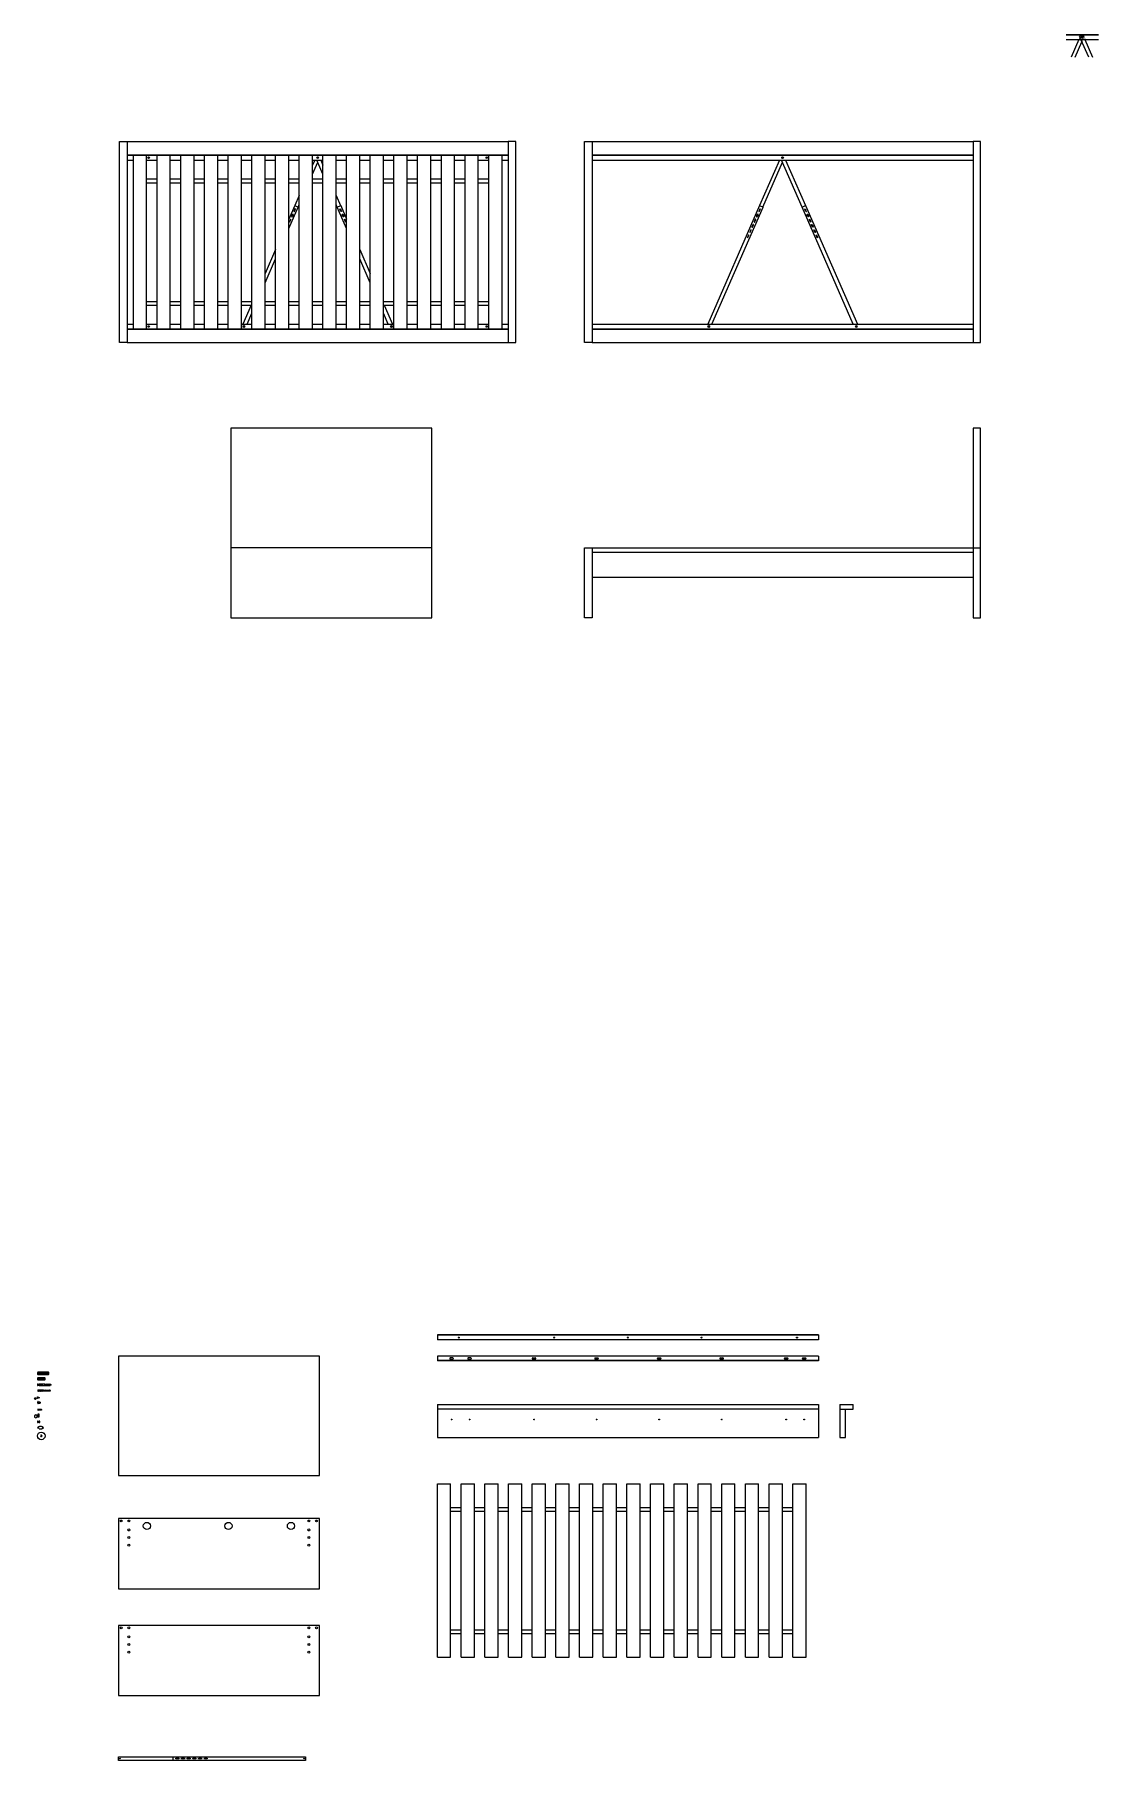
# Model space of a CAD drawing. Header units: millimetres. Extents: x 9 to 600, y -262 to 1234.
# Drawn here: x 38 to 600, y -262 to 649 of the extents above; entities that cross this region are included whole.
import ezdxf

# ---------------------------------------------------------------- set-up
doc = ezdxf.new("R2010")
doc.units = ezdxf.units.MM
doc.linetypes.add('JIS_02_0.7', pattern=[1.35, 0.75, -0.6])
doc.layers.add('Viti', color=50, linetype='Continuous')

# ---------------------------------------------------------------- blocks, each defined once
blk = doc.blocks.new('101367')
for p, q in [((40.33, 268.19), (40.33, 267.01)), ((40.53, 268), (45.73, 268)), ((40.53, 267.8), (45.73, 267.8)), ((40.53, 267.6), (45.73, 267.6)), ((40.53, 267.4), (45.73, 267.4)), ((40.53, 267.2), (45.73, 267.2)), ((45.93, 268.19), (45.93, 267.01))]:
    blk.add_line(p, q)
blk.add_lwpolyline([(40.3, 268.17), (40.19, 268.06, 0.198912), (40.13, 267.92), (40.13, 267.28, 0.198912), (40.19, 267.14), (40.3, 267.03, 0.198912), (40.37, 267), (45.89, 267, 0.198912), (45.96, 267.03), (46.07, 267.14, 0.198912), (46.13, 267.28), (46.13, 267.92, 0.198912), (46.07, 268.06), (45.96, 268.17, 0.198912), (45.89, 268.2), (40.37, 268.2, 0.198912)], format="xyb", close=True)
blk = doc.blocks.new('101359')
for p, q in [((40.25, 264.26), (40.25, 265.24)), ((43.65, 265.15), (40.45, 265.15)), ((43.65, 264.95), (40.45, 264.95)), ((43.65, 264.75), (40.45, 264.75)), ((43.65, 264.55), (40.45, 264.55)), ((43.65, 264.35), (40.45, 264.35)), ((43.85, 265.24), (43.85, 264.26))]:
    blk.add_line(p, q)
blk.add_lwpolyline([(44.05, 265, 0.198912), (44.02, 265.08), (43.88, 265.22, 0.198932), (43.81, 265.25), (40.29, 265.25, 0.198544), (40.22, 265.22), (40.08, 265.08, 0.199261), (40.05, 265), (40.05, 264.49, 0.198038), (40.08, 264.42), (40.22, 264.28, 0.199807), (40.29, 264.25), (43.81, 264.25, 0.198893), (43.88, 264.28), (44.02, 264.42, 0.198912), (44.05, 264.49), (44.05, 265)], format="xyb")
blk = doc.blocks.new('105163')
for p, q in [((40.03, 251.93), (40.03, 251.53)), ((40.38, 252.23), (40.26, 252.23)), ((40.38, 251.23), (40.26, 251.23)), ((40.43, 252.18), (40.43, 251.28)), ((40.43, 252.13), (40.43, 251.33)), ((40.46, 251.98), (40.43, 252)), ((40.43, 251.47), (40.48, 251.43)), ((40.48, 252.03), (40.46, 251.98)), ((40.5, 251.48), (40.46, 251.98)), ((40.53, 251.98), (40.48, 252.03)), ((40.48, 251.43), (40.5, 251.48)), ((40.5, 251.48), (40.55, 251.43)), ((40.55, 252.03), (40.53, 251.98)), ((40.57, 251.48), (40.53, 251.98)), ((40.6, 251.98), (40.55, 252.03)), ((40.55, 251.43), (40.57, 251.48)), ((40.57, 251.48), (40.62, 251.43)), ((40.62, 252.03), (40.6, 251.98)), ((40.64, 251.48), (40.6, 251.98)), ((40.67, 251.98), (40.62, 252.03)), ((40.62, 251.43), (40.64, 251.48)), ((40.64, 251.48), (40.69, 251.43)), ((40.69, 252.03), (40.67, 251.98)), ((40.71, 251.48), (40.67, 251.98)), ((40.74, 251.98), (40.69, 252.03)), ((40.69, 251.43), (40.71, 251.48)), ((40.71, 251.48), (40.76, 251.43)), ((40.76, 252.03), (40.74, 251.98)), ((40.78, 251.48), (40.74, 251.98)), ((40.81, 251.98), (40.76, 252.03)), ((40.76, 251.43), (40.78, 251.48)), ((40.78, 251.48), (40.83, 251.43)), ((40.83, 252.03), (40.81, 251.98)), ((40.85, 251.48), (40.81, 251.98)), ((40.88, 251.98), (40.83, 252.03)), ((40.83, 251.43), (40.85, 251.48)), ((40.85, 251.48), (40.9, 251.43)), ((40.9, 252.03), (40.88, 251.98)), ((40.92, 251.48), (40.88, 251.98)), ((40.95, 251.98), (40.9, 252.03)), ((40.9, 251.43), (40.92, 251.48)), ((40.92, 251.48), (40.97, 251.43)), ((40.97, 252.03), (40.95, 251.98)), ((40.99, 251.48), (40.95, 251.98)), ((41.02, 251.98), (40.97, 252.03)), ((40.97, 251.43), (40.99, 251.48)), ((40.99, 251.48), (41.04, 251.43)), ((41.04, 252.03), (41.02, 251.98)), ((41.06, 251.48), (41.02, 251.98)), ((41.09, 251.98), (41.04, 252.03)), ((41.04, 251.43), (41.06, 251.48)), ((41.06, 251.48), (41.11, 251.43)), ((41.11, 252.03), (41.09, 251.98)), ((41.13, 251.48), (41.09, 251.98)), ((41.16, 251.98), (41.11, 252.03)), ((41.11, 251.43), (41.13, 251.48)), ((41.13, 251.48), (41.18, 251.43)), ((41.18, 252.03), (41.16, 251.98)), ((41.2, 251.48), (41.16, 251.98)), ((41.23, 251.98), (41.18, 252.03)), ((41.18, 251.43), (41.2, 251.48)), ((41.2, 251.48), (41.25, 251.43)), ((41.25, 252.03), (41.23, 251.98)), ((41.27, 251.48), (41.23, 251.98)), ((41.3, 251.98), (41.25, 252.03)), ((41.25, 251.43), (41.27, 251.48)), ((41.27, 251.48), (41.32, 251.43)), ((41.32, 252.03), (41.3, 251.98)), ((41.34, 251.48), (41.3, 251.98)), ((41.37, 251.98), (41.32, 252.03)), ((41.32, 251.43), (41.34, 251.48)), ((41.34, 251.48), (41.39, 251.43)), ((41.37, 251.98), (41.4, 251.98)), ((41.41, 251.48), (41.37, 251.98)), ((41.39, 251.43), (41.41, 251.48)), ((41.43, 251.95), (41.43, 251.5))]:
    blk.add_line(p, q)
for centre, radius, start, end in [((40.43, 251.87), 0.405, 124.58542, 172.71779), ((40.47, 251.61), 0.451, 190.14115, 232.71631), ((40.26, 252.13), 0.1, 90, 124.58542), ((40.26, 251.33), 0.1, 232.71631, 270), ((40.38, 252.18), 0.05, 0, 90), ((40.38, 251.28), 0.05, 270, 0), ((41.4, 251.95), 0.025, 0, 90), ((41.4, 251.5), 0.025, 277.61972, 0)]:
    blk.add_arc(centre, radius, start, end)
blk = doc.blocks.new('117327')
for p, q in [((40.06, 254.75), (40.08, 254.77)), ((40.08, 254.77), (40.08, 253.87)), ((40.28, 254.47), (40.23, 254.52)), ((40.23, 254.52), (40.23, 254.51)), ((40.24, 254.17), (40.23, 254.29)), ((40.23, 254.15), (40.24, 254.17)), ((40.24, 254.17), (40.29, 254.12)), ((40.3, 254.52), (40.28, 254.47)), ((40.31, 254.17), (40.28, 254.47)), ((40.29, 254.12), (40.31, 254.17)), ((40.35, 254.47), (40.3, 254.52)), ((40.31, 254.17), (40.36, 254.12)), ((40.37, 254.52), (40.35, 254.47)), ((40.38, 254.17), (40.35, 254.47)), ((40.36, 254.12), (40.38, 254.17)), ((40.42, 254.47), (40.37, 254.52)), ((40.38, 254.17), (40.43, 254.12)), ((40.44, 254.52), (40.42, 254.47)), ((40.45, 254.17), (40.42, 254.47)), ((40.43, 254.12), (40.45, 254.17)), ((40.49, 254.47), (40.44, 254.52)), ((40.45, 254.17), (40.5, 254.12)), ((40.51, 254.52), (40.49, 254.47)), ((40.52, 254.17), (40.49, 254.47)), ((40.5, 254.12), (40.52, 254.17)), ((40.56, 254.47), (40.51, 254.52)), ((40.52, 254.17), (40.57, 254.12)), ((40.58, 254.52), (40.56, 254.47)), ((40.59, 254.17), (40.56, 254.47)), ((40.57, 254.12), (40.59, 254.17)), ((40.63, 254.47), (40.58, 254.52)), ((40.59, 254.17), (40.64, 254.12)), ((40.65, 254.52), (40.63, 254.47)), ((40.66, 254.17), (40.63, 254.47)), ((40.64, 254.12), (40.66, 254.17)), ((40.7, 254.47), (40.65, 254.52)), ((40.66, 254.17), (40.71, 254.12)), ((40.72, 254.52), (40.7, 254.47)), ((40.73, 254.17), (40.7, 254.47)), ((40.71, 254.12), (40.73, 254.17)), ((40.77, 254.47), (40.72, 254.52)), ((40.73, 254.17), (40.78, 254.12)), ((40.8, 254.17), (40.77, 254.47)), ((40.77, 254.47), (40.8, 254.47)), ((40.78, 254.12), (40.8, 254.17)), ((40.8, 254.17), (40.8, 254.17)), ((40.83, 254.45), (40.83, 254.2))]:
    blk.add_line(p, q)
blk.add_lwpolyline([(40.08, 254.77), (40.2, 254.77, -0.414214), (40.23, 254.74), (40.23, 253.9, -0.414214), (40.2, 253.87), (40.08, 253.87), (40.06, 253.89, -0.198912), (40.03, 253.96), (40.03, 254.68)], format="xyb")
for centre, radius, start, end in [((40.13, 254.68), 0.1, 135, 180), ((40.8, 254.45), 0.025, 0, 90), ((40.8, 254.2), 0.025, 270, 0)]:
    blk.add_arc(centre, radius, start, end)
blk = doc.blocks.new('*U54')
blk.add_lwpolyline([(0, 0), (0, 0.1), (0.05, 0), (0.12, -0.4), (0.12, -0.5), (0.07, -0.4), (0, 0)])
blk = doc.blocks.new('*U55')
at = {"color": 0, "linetype": 'ByBlock', "lineweight": -2, "transparency": 16777216}
for p in [(42.38, 270.66), (42.66, 270.66), (42.93, 270.66), (43.21, 270.66), (43.49, 270.66), (43.76, 270.66)]:
    blk.add_blockref('*U54', p, dxfattribs=at)
blk = doc.blocks.new('110789')
for p, q in [((40.13, 246.71), (40.13, 245.81)), ((40.23, 246.71), (40.23, 245.81)), ((40.55, 246.46), (40.33, 246.46)), ((40.62, 246.06), (40.33, 246.06)), ((40.83, 246.46), (40.6, 246.46)), ((40.9, 246.06), (40.67, 246.06)), ((41.11, 246.46), (40.88, 246.46)), ((41.18, 246.06), (40.95, 246.06)), ((41.38, 246.46), (41.16, 246.46)), ((41.45, 246.06), (41.23, 246.06)), ((41.66, 246.46), (41.43, 246.46)), ((41.73, 246.06), (41.5, 246.06)), ((41.94, 246.46), (41.71, 246.46)), ((42.01, 246.06), (41.78, 246.06)), ((42.06, 246.46), (41.99, 246.46)), ((42.06, 246.06), (42.06, 246.06)), ((42.11, 246.43), (42.09, 246.45)), ((42.09, 246.08), (42.11, 246.1)), ((42.13, 246.39), (42.13, 246.13))]:
    blk.add_line(p, q)
blk.add_lwpolyline([(40.23, 246.71), (40.33, 246.46), (40.33, 246.06), (40.23, 245.81)])
for centre, start, end in [((40.18, 246.71), 360, 180), ((42.06, 246.41), 45, 90), ((42.06, 246.11), 270, 315), ((42.08, 246.39), 0, 45), ((42.08, 246.13), 315, 0), ((40.18, 245.81), 180, 0)]:
    blk.add_arc(centre, 0.05, start, end)
blk.add_blockref('*U55', (-1.83, -24.2))
blk = doc.blocks.new('*U62')
blk.add_lwpolyline([(-0.02, 0.1), (-0.02, 0.25), (0.03, 0.1), (0.14, -0.5), (0.14, -0.65), (0.09, -0.5), (-0.02, 0.1)])
blk = doc.blocks.new('*U63')
at = {"color": 0, "linetype": 'ByBlock', "lineweight": -2, "transparency": 16777216}
for p in [(42.38, 270.66), (42.69, 270.66), (42.99, 270.66), (43.3, 270.66), (43.61, 270.66), (43.91, 270.66), (44.22, 270.66), (44.53, 270.66), (44.83, 270.66)]:
    blk.add_blockref('*U62', p, dxfattribs=at)
blk = doc.blocks.new('123491')
for p, q in [((40.13, 259.05), (40.13, 258.5)), ((40.18, 259.21), (40.18, 258.34)), ((40.23, 259.22), (40.23, 258.32)), ((40.33, 259.21), (40.33, 258.33)), ((40.38, 259.02), (40.98, 259.02)), ((40.38, 258.52), (40.98, 258.52)), ((40.98, 259.02), (40.98, 258.52)), ((41, 259.09), (41.03, 259.12)), ((41, 258.45), (41.03, 258.42)), ((41.03, 259.27), (41.03, 259.12)), ((41.03, 259.12), (41.03, 258.42)), ((41.03, 258.42), (41.03, 258.27)), ((41.53, 259.27), (41.58, 259.3)), ((41.58, 258.25), (41.53, 258.27)), ((41.58, 259.3), (41.58, 258.25)), ((43.78, 259.07), (43.8, 259.07)), ((43.78, 258.47), (43.91, 258.47)), ((43.85, 259.07), (44.11, 259.07)), ((43.96, 258.47), (44.21, 258.47)), ((44.16, 259.07), (44.41, 259.07)), ((44.26, 258.47), (44.52, 258.47)), ((44.46, 259.07), (44.72, 259.07)), ((44.57, 258.47), (44.83, 258.47)), ((44.77, 259.07), (45.03, 259.07)), ((44.88, 258.47), (45.13, 258.47)), ((45.08, 259.07), (45.33, 259.07)), ((45.18, 258.47), (45.44, 258.47)), ((45.38, 259.07), (45.64, 259.07)), ((45.49, 258.47), (45.75, 258.47)), ((45.69, 259.07), (45.94, 259.07)), ((45.8, 258.47), (46.05, 258.47)), ((46, 259.07), (46.25, 259.07)), ((46.1, 258.47), (46.36, 258.47)), ((46.3, 259.07), (46.56, 259.07)), ((46.41, 258.47), (46.56, 258.47)), ((46.78, 259.02), (46.88, 258.97)), ((46.95, 258.61), (46.78, 258.52)), ((46.88, 258.97), (46.88, 259.12)), ((46.88, 259.12), (46.94, 258.94)), ((46.95, 258.61), (46.88, 258.97)), ((46.94, 258.94), (47.28, 258.77)), ((46.94, 258.94), (46.99, 258.63)), ((47, 258.46), (46.95, 258.61)), ((47.28, 258.77), (46.99, 258.63)), ((46.99, 258.63), (47, 258.46))]:
    blk.add_line(p, q)
for points in [[(40.18, 259.21), (40.23, 259.22), (40.31, 259.22, -0.344151), (40.34, 259.2), (40.38, 259.02), (40.38, 258.52), (40.34, 258.34, -0.344151), (40.31, 258.32), (40.23, 258.32), (40.18, 258.34)], [(42.18, 259.12), (42.43, 258.98, -0.259444), (42.54, 258.77), (42.54, 258.77, -0.259444), (42.43, 258.56), (42.18, 258.42)]]:
    blk.add_lwpolyline(points, format="xyb")
for points in [[(41.03, 259.27), (41.53, 259.27), (41.53, 258.27), (41.03, 258.27)], [(41.58, 259.3), (43.78, 259.3), (43.78, 258.25), (41.58, 258.25)], [(43.78, 259.12), (42.18, 259.12), (42.18, 258.42), (43.78, 258.42)], [(46.56, 259.07), (46.56, 259.22), (46.61, 259.07), (46.71, 258.49), (46.72, 258.33), (46.66, 258.48), (46.56, 259.07)]]:
    blk.add_lwpolyline(points)
for centre, radius, start, end in [((40.4, 259.05), 0.267, 144.32793, 181.23053), ((40.4, 258.49), 0.267, 178.76947, 215.67207), ((41.11, 259.03), 0.128, 154.7078, 182.24816), ((41.11, 258.52), 0.126, 177.56407, 205.47064), ((41.02, 259.07), 0.03, 135, 154.7078), ((41.02, 258.47), 0.03, 205.47064, 225), ((46.56, 258.97), 0.5, 270, 281.77635), ((46.56, 258.57), 0.5, 63.43495, 84.53427), ((46.56, 258.97), 0.5, 287.45698, 296.56505)]:
    blk.add_arc(centre, radius, start, end)
blk.add_blockref('*U63', (1.44, -11.69))
blk = doc.blocks.new('*U58')
blk.add_lwpolyline([(-0.01, 0.05), (0, 0.15), (0.04, 0.05), (0.13, -0.45), (0.13, -0.55), (0.08, -0.45), (-0.01, 0.05)])
blk = doc.blocks.new('*U59')
at = {"color": 0, "linetype": 'ByBlock', "lineweight": -2, "transparency": 16777216}
for p in [(42.38, 270.66), (42.76, 270.66), (43.15, 270.66), (43.53, 270.66), (43.91, 270.66), (44.3, 270.66), (44.68, 270.66)]:
    blk.add_blockref('*U58', p, dxfattribs=at)
blk = doc.blocks.new('114334')
for p, q in [((40.21, 258.88), (40.27, 258.18)), ((40.21, 258.88), (40.21, 258.19)), ((40.22, 258.18), (40.27, 258.18)), ((42.79, 258.88), (42.73, 258.88)), ((42.79, 258.18), (42.79, 258.88)), ((44.09, 258.78), (44.09, 258.28))]:
    blk.add_line(p, q)
for points in [[(40.21, 258.88), (40.23, 258.93), (40.28, 258.88)], [(40.27, 258.18), (40.32, 258.13), (40.34, 258.18)], [(40.28, 258.88), (40.3, 258.93), (40.35, 258.88)], [(40.28, 258.88), (40.34, 258.18)], [(40.34, 258.18), (40.39, 258.13), (40.41, 258.18)], [(40.35, 258.88), (40.37, 258.93), (40.42, 258.88)], [(40.35, 258.88), (40.41, 258.18)], [(40.41, 258.18), (40.46, 258.13), (40.48, 258.18)], [(40.42, 258.88), (40.44, 258.93), (40.49, 258.88)], [(40.42, 258.88), (40.48, 258.18)], [(40.48, 258.18), (40.53, 258.13), (40.55, 258.18)], [(40.49, 258.88), (40.51, 258.93), (40.56, 258.88)], [(40.49, 258.88), (40.55, 258.18)], [(40.55, 258.18), (40.6, 258.13), (40.62, 258.18)], [(40.56, 258.88), (40.58, 258.93), (40.63, 258.88)], [(40.56, 258.88), (40.62, 258.18)], [(40.62, 258.18), (40.67, 258.13), (40.69, 258.18)], [(40.63, 258.88), (40.65, 258.93), (40.7, 258.88)], [(40.63, 258.88), (40.69, 258.18)], [(40.69, 258.18), (40.74, 258.13), (40.76, 258.18)], [(40.7, 258.88), (40.72, 258.93), (40.77, 258.88)], [(40.7, 258.88), (40.76, 258.18)], [(40.76, 258.18), (40.81, 258.13), (40.83, 258.18)], [(40.77, 258.88), (40.79, 258.93), (40.84, 258.88)], [(40.77, 258.88), (40.83, 258.18)], [(40.83, 258.18), (40.88, 258.13), (40.9, 258.18)], [(40.84, 258.88), (40.86, 258.93), (40.91, 258.88)], [(40.84, 258.88), (40.9, 258.18)], [(40.9, 258.18), (40.95, 258.13), (40.97, 258.18)], [(40.91, 258.88), (40.93, 258.93), (40.98, 258.88)], [(40.91, 258.88), (40.97, 258.18)], [(40.97, 258.18), (41.02, 258.13), (41.04, 258.18)], [(40.98, 258.88), (41, 258.93), (41.05, 258.88)], [(40.98, 258.88), (41.04, 258.18)], [(41.04, 258.18), (41.09, 258.13), (41.11, 258.18)], [(41.05, 258.88), (41.07, 258.93), (41.12, 258.88)], [(41.05, 258.88), (41.11, 258.18)], [(41.11, 258.18), (41.16, 258.13), (41.18, 258.18)], [(41.12, 258.88), (41.14, 258.93), (41.19, 258.88)], [(41.12, 258.88), (41.18, 258.18)], [(41.18, 258.18), (41.23, 258.13), (41.25, 258.18)], [(41.19, 258.88), (41.21, 258.93), (41.26, 258.88)], [(41.19, 258.88), (41.25, 258.18)], [(41.25, 258.18), (41.3, 258.13), (41.32, 258.18)], [(41.26, 258.88), (41.28, 258.93), (41.33, 258.88)], [(41.26, 258.88), (41.32, 258.18)], [(41.32, 258.18), (41.37, 258.13), (41.39, 258.18)], [(41.33, 258.88), (41.35, 258.93), (41.4, 258.88)], [(41.33, 258.88), (41.39, 258.18)], [(41.39, 258.18), (41.44, 258.13), (41.46, 258.18)], [(41.4, 258.88), (41.42, 258.93), (41.47, 258.88)], [(41.4, 258.88), (41.46, 258.18)], [(41.46, 258.18), (41.51, 258.13), (41.53, 258.18)], [(41.47, 258.88), (41.49, 258.93), (41.54, 258.88)], [(41.47, 258.88), (41.53, 258.18)], [(41.53, 258.18), (41.58, 258.13), (41.6, 258.18)], [(41.54, 258.88), (41.56, 258.93), (41.61, 258.88)], [(41.54, 258.88), (41.6, 258.18)], [(41.6, 258.18), (41.65, 258.13), (41.67, 258.18)], [(41.61, 258.88), (41.63, 258.93), (41.68, 258.88)], [(41.61, 258.88), (41.67, 258.18)], [(41.67, 258.18), (41.72, 258.13), (41.74, 258.18)], [(41.68, 258.88), (41.7, 258.93), (41.75, 258.88)], [(41.68, 258.88), (41.74, 258.18)], [(41.74, 258.18), (41.79, 258.13), (41.81, 258.18)], [(41.75, 258.88), (41.77, 258.93), (41.82, 258.88)], [(41.75, 258.88), (41.81, 258.18)], [(41.81, 258.18), (41.86, 258.13), (41.88, 258.18)], [(41.82, 258.88), (41.84, 258.93), (41.89, 258.88)], [(41.82, 258.88), (41.88, 258.18)], [(41.88, 258.18), (41.93, 258.13), (41.95, 258.18)], [(41.89, 258.88), (41.91, 258.93), (41.96, 258.88)], [(41.89, 258.88), (41.95, 258.18)], [(41.95, 258.18), (42, 258.13), (42.02, 258.18)], [(41.96, 258.88), (41.98, 258.93), (42.03, 258.88)], [(41.96, 258.88), (42.02, 258.18)], [(42.02, 258.18), (42.07, 258.13), (42.09, 258.18)], [(42.03, 258.88), (42.05, 258.93), (42.1, 258.88)], [(42.03, 258.88), (42.09, 258.18)], [(42.09, 258.18), (42.14, 258.13), (42.16, 258.18)], [(42.1, 258.88), (42.12, 258.93), (42.17, 258.88)], [(42.1, 258.88), (42.16, 258.18)], [(42.16, 258.18), (42.21, 258.13), (42.23, 258.18)], [(42.17, 258.88), (42.19, 258.93), (42.24, 258.88)], [(42.17, 258.88), (42.23, 258.18)], [(42.23, 258.18), (42.28, 258.13), (42.3, 258.18)], [(42.24, 258.88), (42.26, 258.93), (42.31, 258.88)], [(42.24, 258.88), (42.3, 258.18)], [(42.3, 258.18), (42.35, 258.13), (42.37, 258.18)], [(42.31, 258.88), (42.33, 258.93), (42.38, 258.88)], [(42.31, 258.88), (42.37, 258.18)], [(42.37, 258.18), (42.42, 258.13), (42.44, 258.18)], [(42.38, 258.88), (42.4, 258.93), (42.45, 258.88)], [(42.38, 258.88), (42.44, 258.18)], [(42.44, 258.18), (42.49, 258.13), (42.51, 258.18)], [(42.45, 258.88), (42.47, 258.93), (42.52, 258.88)], [(42.45, 258.88), (42.51, 258.18)], [(42.51, 258.18), (42.56, 258.13), (42.58, 258.18)], [(42.52, 258.88), (42.54, 258.93), (42.59, 258.88)], [(42.52, 258.88), (42.58, 258.18)], [(42.58, 258.18), (42.63, 258.13), (42.65, 258.18)], [(42.59, 258.88), (42.61, 258.93), (42.66, 258.88)], [(42.59, 258.88), (42.65, 258.18)], [(42.65, 258.18), (42.7, 258.13), (42.72, 258.18)], [(42.66, 258.88), (42.68, 258.93), (42.73, 258.88)], [(42.66, 258.88), (42.72, 258.18)], [(42.72, 258.18), (42.77, 258.13), (42.79, 258.18)], [(42.73, 258.88), (42.79, 258.18)], [(42.79, 258.88), (43.19, 258.88), (43.19, 258.18), (42.79, 258.18)], [(43.19, 258.83), (44.09, 258.83), (44.09, 258.23), (43.19, 258.23)], [(44.09, 258.78), (44.18, 258.78)], [(44.27, 258.28), (44.09, 258.28)], [(44.23, 258.78), (44.56, 258.78)], [(44.65, 258.28), (44.32, 258.28)], [(44.61, 258.78), (44.94, 258.78)], [(45.03, 258.28), (44.7, 258.28)], [(44.99, 258.78), (45.33, 258.78)], [(45.42, 258.28), (45.08, 258.28)], [(45.38, 258.78), (45.71, 258.78)], [(45.8, 258.28), (45.47, 258.28)], [(45.76, 258.78), (46.09, 258.78)], [(46.18, 258.28), (45.85, 258.28)], [(46.14, 258.78), (46.48, 258.78)], [(46.56, 258.28), (46.23, 258.28)]]:
    blk.add_lwpolyline(points)
blk.add_lwpolyline([(46.53, 258.78), (46.58, 258.78, -0.175452), (46.78, 258.71), (46.98, 258.54, -0.468375), (46.98, 258.52), (46.78, 258.35, -0.149), (46.61, 258.28, -0.149)], format="xyb")
blk.add_arc((40.22, 258.19), 0.01, 180, 270)
blk.add_blockref('*U59', (1.81, -11.93))
blk = doc.blocks.new('114254')
for p, q in [((40.13, 245.68), (40.13, 244.18)), ((40.63, 245.68), (40.13, 245.68)), ((40.13, 245.3), (40.63, 245.3)), ((40.13, 244.55), (40.63, 244.55)), ((40.13, 244.18), (40.63, 244.18)), ((40.63, 245.73), (40.63, 244.13)), ((40.63, 244.18), (40.63, 245.68)), ((40.73, 245.83), (40.73, 244.03)), ((40.73, 245.83), (40.73, 245.83)), ((40.73, 244.03), (40.73, 244.03))]:
    blk.add_line(p, q)
for centre, start, end in [((40.73, 245.73), 90, 180), ((40.73, 244.13), 180, 270)]:
    blk.add_arc(centre, 0.1, start, end)
blk = doc.blocks.new('102267')
for p, q in [((40.23, 240.58), (40.23, 239.78)), ((40.23, 240.58), (40.33, 240.48)), ((40.23, 239.78), (40.33, 239.88))]:
    blk.add_line(p, q)
for points in [[(40.23, 240.58), (40.04, 240.58, 0.414214), (40.03, 240.57), (40.03, 239.79, 0.414214), (40.04, 239.78), (40.23, 239.78)], [(40.63, 239.88), (40.34, 239.78, -0.511918), (40.33, 239.79), (40.33, 240.56, -0.511918), (40.34, 240.57), (40.63, 240.48)], [(40.93, 239.88), (40.64, 239.78, -0.511918), (40.63, 239.79), (40.63, 240.56, -0.511918), (40.64, 240.57), (40.93, 240.48)]]:
    blk.add_lwpolyline(points, format="xyb")
blk.add_lwpolyline([(40.93, 240.56), (40.93, 239.79, 0.511918), (40.94, 239.78), (41.22, 239.87, 0.322823), (41.23, 239.88), (41.23, 240.47, 0.322823), (41.22, 240.48), (40.94, 240.57, 0.511918)], format="xyb", close=True)

msp = doc.modelspace()

# ---------------------------------------------------------------- linework, layer by layer
for p, q in [((582.78, 649.16), (599.81, 649.16)), ((582.78, 648.96), (599.81, 648.96)), ((582.78, 646.46), (599.81, 646.46)), ((87.38, 592.65), (288.38, 592.65)), ((332.64, 592.65), (533.64, 592.65)), ((87.38, 585.65), (288.38, 585.65)), ((87.38, 585.45), (288.38, 585.45)), ((87.38, 582.95), (90.63, 582.95)), ((90.63, 493.85), (90.63, 585.45)), ((97.63, 493.85), (97.63, 585.45)), ((97.63, 582.95), (103.13, 582.95)), ((103.13, 493.85), (103.13, 585.45)), ((110.13, 493.85), (110.13, 585.45)), ((110.13, 582.95), (115.63, 582.95)), ((115.63, 493.85), (115.63, 585.45)), ((122.63, 493.85), (122.63, 585.45)), ((122.63, 582.95), (128.13, 582.95)), ((128.13, 493.85), (128.13, 585.45)), ((135.13, 493.85), (135.13, 585.45)), ((135.13, 582.95), (140.63, 582.95)), ((140.63, 493.85), (140.63, 585.45)), ((147.63, 493.85), (147.63, 585.45)), ((147.63, 582.95), (153.13, 582.95)), ((153.13, 493.85), (153.13, 585.45)), ((160.13, 493.85), (160.13, 585.45)), ((160.13, 582.95), (165.63, 582.95)), ((165.63, 493.85), (165.63, 585.45)), ((172.63, 493.85), (172.63, 585.45)), ((172.63, 582.95), (178.13, 582.95)), ((178.13, 493.85), (178.13, 585.45)), ((185.13, 493.85), (185.13, 585.45)), ((185.13, 582.95), (190.63, 582.95)), ((190.63, 493.85), (190.63, 585.45)), ((197.63, 493.85), (197.63, 585.45)), ((197.63, 582.95), (203.13, 582.95)), ((203.13, 493.85), (203.13, 585.45)), ((210.13, 493.85), (210.13, 585.45)), ((210.13, 582.95), (215.63, 582.95)), ((215.63, 493.85), (215.63, 585.45)), ((222.63, 493.85), (222.63, 585.45)), ((222.63, 582.95), (228.13, 582.95)), ((228.13, 493.85), (228.13, 585.45)), ((235.13, 493.85), (235.13, 585.45)), ((235.13, 582.95), (240.63, 582.95)), ((240.63, 493.85), (240.63, 585.45)), ((247.63, 493.85), (247.63, 585.45)), ((247.63, 582.95), (253.13, 582.95)), ((253.13, 493.85), (253.13, 585.45)), ((260.13, 493.85), (260.13, 585.45)), ((260.13, 582.95), (265.63, 582.95)), ((265.63, 493.85), (265.63, 585.45)), ((272.63, 493.85), (272.63, 585.45)), ((272.63, 582.95), (278.13, 582.95)), ((278.13, 493.85), (278.13, 585.45)), ((285.13, 493.85), (285.13, 585.45)), ((285.13, 582.95), (288.38, 582.95)), ((332.64, 585.65), (533.64, 585.65)), ((332.64, 585.45), (533.64, 585.45)), ((332.64, 582.95), (533.64, 582.95)), ((97.63, 572.95), (103.13, 572.95)), ((97.63, 570.95), (103.13, 570.95)), ((110.13, 572.95), (115.63, 572.95)), ((110.13, 570.95), (115.63, 570.95)), ((122.63, 572.95), (128.13, 572.95)), ((122.63, 570.95), (128.13, 570.95)), ((135.13, 572.95), (140.63, 572.95)), ((135.13, 570.95), (140.63, 570.95)), ((147.63, 572.95), (153.13, 572.95)), ((147.63, 570.95), (153.13, 570.95)), ((160.13, 572.95), (165.63, 572.95)), ((160.13, 570.95), (165.63, 570.95)), ((172.63, 572.95), (178.13, 572.95)), ((172.63, 570.95), (178.13, 570.95)), ((185.13, 572.95), (190.63, 572.95)), ((185.13, 570.95), (190.63, 570.95)), ((197.63, 572.95), (203.13, 572.95)), ((197.63, 570.95), (203.13, 570.95)), ((210.13, 572.95), (215.63, 572.95)), ((210.13, 570.95), (215.63, 570.95)), ((222.63, 572.95), (228.13, 572.95)), ((222.63, 570.95), (228.13, 570.95)), ((235.13, 572.95), (240.63, 572.95)), ((235.13, 570.95), (240.63, 570.95)), ((247.63, 572.95), (253.13, 572.95)), ((247.63, 570.95), (253.13, 570.95)), ((260.13, 572.95), (265.63, 572.95)), ((260.13, 570.95), (265.63, 570.95)), ((272.63, 572.95), (278.13, 572.95)), ((272.63, 570.95), (278.13, 570.95)), ((175.74, 558.9), (177.58, 558.1)), ((198.19, 558.1), (200.02, 558.9)), ((421, 558.9), (422.83, 558.1)), ((443.44, 558.1), (445.28, 558.9)), ((97.63, 508.35), (103.13, 508.35)), ((97.63, 506.35), (103.13, 506.35)), ((110.13, 508.35), (115.63, 508.35)), ((110.13, 506.35), (115.63, 506.35)), ((122.63, 508.35), (128.13, 508.35)), ((122.63, 506.35), (128.13, 506.35)), ((135.13, 508.35), (140.63, 508.35)), ((135.13, 506.35), (140.63, 506.35)), ((147.63, 508.35), (153.13, 508.35)), ((147.63, 506.35), (153.13, 506.35)), ((160.13, 508.35), (165.63, 508.35)), ((160.13, 506.35), (165.63, 506.35)), ((172.63, 508.35), (178.13, 508.35)), ((172.63, 506.35), (178.13, 506.35)), ((185.13, 508.35), (190.63, 508.35)), ((185.13, 506.35), (190.63, 506.35)), ((197.63, 508.35), (203.13, 508.35)), ((197.63, 506.35), (203.13, 506.35)), ((210.13, 508.35), (215.63, 508.35)), ((210.13, 506.35), (215.63, 506.35)), ((222.63, 508.35), (228.13, 508.35)), ((222.63, 506.35), (228.13, 506.35)), ((235.13, 508.35), (240.63, 508.35)), ((235.13, 506.35), (240.63, 506.35)), ((247.63, 508.35), (253.13, 508.35)), ((247.63, 506.35), (253.13, 506.35)), ((260.13, 508.35), (265.63, 508.35)), ((260.13, 506.35), (265.63, 506.35)), ((272.63, 508.35), (278.13, 508.35)), ((272.63, 506.35), (278.13, 506.35)), ((87.38, 496.35), (90.63, 496.35)), ((87.38, 493.85), (288.38, 493.85)), ((87.38, 493.65), (288.38, 493.65)), ((97.63, 496.35), (103.13, 496.35)), ((110.13, 496.35), (115.63, 496.35)), ((122.63, 496.35), (128.13, 496.35)), ((135.13, 496.35), (140.63, 496.35)), ((147.63, 496.35), (153.13, 496.35)), ((160.13, 496.35), (165.63, 496.35)), ((172.63, 496.35), (178.13, 496.35)), ((185.13, 496.35), (190.63, 496.35)), ((197.63, 496.35), (203.13, 496.35)), ((210.13, 496.35), (215.63, 496.35)), ((222.63, 496.35), (228.13, 496.35)), ((235.13, 496.35), (240.63, 496.35)), ((247.63, 496.35), (253.13, 496.35)), ((260.13, 496.35), (265.63, 496.35)), ((272.63, 496.35), (278.13, 496.35)), ((285.13, 496.35), (288.38, 496.35)), ((332.64, 496.35), (533.64, 496.35)), ((332.64, 493.85), (533.64, 493.85)), ((332.64, 493.65), (533.64, 493.65)), ((87.38, 486.65), (288.38, 486.65)), ((332.64, 486.65), (533.64, 486.65)), ((533.64, 378.38), (537.64, 378.38)), ((332.64, 362.88), (533.64, 362.88)), ((452.03, -36.94), (251.03, -36.94)), ((251.03, -36.94), (251.03, -39.64)), ((452.03, -37.14), (251.03, -37.14)), ((452.03, -39.64), (251.03, -39.64)), ((452.03, -36.94), (452.03, -39.64)), ((452.03, -48.21), (251.03, -48.21)), ((251.03, -48.21), (251.03, -50.71)), ((452.03, -50.51), (251.03, -50.51)), ((452.03, -50.71), (251.03, -50.71)), ((452.03, -48.21), (452.03, -50.71)), ((251.03, -73.65), (251.03, -91.15)), ((463.35, -73.65), (470.35, -73.65)), ((463.35, -73.65), (463.35, -76.15)), ((463.35, -76.15), (470.35, -76.15)), ((463.35, -76.15), (463.35, -91.15)), ((466.35, -91.15), (466.35, -76.15)), ((470.35, -76.15), (470.35, -73.65)), ((251.03, -91.15), (452.03, -91.15)), ((463.35, -91.15), (466.35, -91.15)), ((82.78, -111.21), (188.78, -111.21)), ((251.03, -207.1), (251.03, -115.5)), ((251.03, -115.5), (258.03, -115.5)), ((258.03, -207.1), (258.03, -115.5)), ((263.53, -207.1), (263.53, -115.5)), ((263.53, -115.5), (270.53, -115.5)), ((270.53, -207.1), (270.53, -115.5)), ((276.03, -207.1), (276.03, -115.5)), ((276.03, -115.5), (283.03, -115.5)), ((283.03, -207.1), (283.03, -115.5)), ((288.53, -207.1), (288.53, -115.5)), ((288.53, -115.5), (295.53, -115.5)), ((295.53, -207.1), (295.53, -115.5)), ((301.03, -207.1), (301.03, -115.5)), ((301.03, -115.5), (308.03, -115.5)), ((308.03, -207.1), (308.03, -115.5)), ((313.53, -207.1), (313.53, -115.5)), ((313.53, -115.5), (320.53, -115.5)), ((320.53, -207.1), (320.53, -115.5)), ((326.03, -207.1), (326.03, -115.5)), ((326.03, -115.5), (333.03, -115.5)), ((333.03, -207.1), (333.03, -115.5)), ((338.53, -207.1), (338.53, -115.5)), ((338.53, -115.5), (345.53, -115.5)), ((345.53, -207.1), (345.53, -115.5)), ((351.03, -207.1), (351.03, -115.5)), ((351.03, -115.5), (358.03, -115.5)), ((358.03, -207.1), (358.03, -115.5)), ((363.53, -207.1), (363.53, -115.5)), ((363.53, -115.5), (370.53, -115.5)), ((370.53, -207.1), (370.53, -115.5)), ((376.03, -207.1), (376.03, -115.5)), ((376.03, -115.5), (383.03, -115.5)), ((383.03, -207.1), (383.03, -115.5)), ((388.53, -207.1), (388.53, -115.5)), ((388.53, -115.5), (395.53, -115.5)), ((395.53, -207.1), (395.53, -115.5)), ((401.03, -207.1), (401.03, -115.5)), ((401.03, -115.5), (408.03, -115.5)), ((408.03, -207.1), (408.03, -115.5)), ((413.53, -207.1), (413.53, -115.5)), ((413.53, -115.5), (420.53, -115.5)), ((420.53, -207.1), (420.53, -115.5)), ((426.03, -207.1), (426.03, -115.5)), ((426.03, -115.5), (433.03, -115.5)), ((433.03, -207.1), (433.03, -115.5)), ((438.53, -207.1), (438.53, -115.5)), ((438.53, -115.5), (445.53, -115.5)), ((445.53, -207.1), (445.53, -115.5)), ((258.03, -128), (263.53, -128)), ((258.03, -130), (263.53, -130)), ((270.53, -128), (276.03, -128)), ((270.53, -130), (276.03, -130)), ((283.03, -128), (288.53, -128)), ((283.03, -130), (288.53, -130)), ((295.53, -128), (301.03, -128)), ((295.53, -130), (301.03, -130)), ((308.03, -128), (313.53, -128)), ((308.03, -130), (313.53, -130)), ((320.53, -128), (326.03, -128)), ((320.53, -130), (326.03, -130)), ((333.03, -128), (338.53, -128)), ((333.03, -130), (338.53, -130)), ((345.53, -128), (351.03, -128)), ((345.53, -130), (351.03, -130)), ((358.03, -128), (363.53, -128)), ((358.03, -130), (363.53, -130)), ((370.53, -128), (376.03, -128)), ((370.53, -130), (376.03, -130)), ((383.03, -128), (388.53, -128)), ((383.03, -130), (388.53, -130)), ((395.53, -128), (401.03, -128)), ((395.53, -130), (401.03, -130)), ((408.03, -128), (413.53, -128)), ((408.03, -130), (413.53, -130)), ((420.53, -128), (426.03, -128)), ((420.53, -130), (426.03, -130)), ((433.03, -128), (438.53, -128)), ((433.03, -130), (438.53, -130)), ((258.03, -192.6), (263.53, -192.6)), ((258.03, -194.6), (263.53, -194.6)), ((270.53, -192.6), (276.03, -192.6)), ((270.53, -194.6), (276.03, -194.6)), ((283.03, -192.6), (288.53, -192.6)), ((283.03, -194.6), (288.53, -194.6)), ((295.53, -192.6), (301.03, -192.6)), ((295.53, -194.6), (301.03, -194.6)), ((308.03, -192.6), (313.53, -192.6)), ((308.03, -194.6), (313.53, -194.6)), ((320.53, -192.6), (326.03, -192.6)), ((320.53, -194.6), (326.03, -194.6)), ((333.03, -192.6), (338.53, -192.6)), ((333.03, -194.6), (338.53, -194.6)), ((345.53, -192.6), (351.03, -192.6)), ((345.53, -194.6), (351.03, -194.6)), ((358.03, -192.6), (363.53, -192.6)), ((358.03, -194.6), (363.53, -194.6)), ((370.53, -192.6), (376.03, -192.6)), ((370.53, -194.6), (376.03, -194.6)), ((383.03, -192.6), (388.53, -192.6)), ((383.03, -194.6), (388.53, -194.6)), ((395.53, -192.6), (401.03, -192.6)), ((395.53, -194.6), (401.03, -194.6)), ((408.03, -192.6), (413.53, -192.6)), ((408.03, -194.6), (413.53, -194.6)), ((420.53, -192.6), (426.03, -192.6)), ((420.53, -194.6), (426.03, -194.6)), ((433.03, -192.6), (438.53, -192.6)), ((433.03, -194.6), (438.53, -194.6)), ((251.03, -207.1), (258.03, -207.1)), ((263.53, -207.1), (270.53, -207.1)), ((276.03, -207.1), (283.03, -207.1)), ((288.53, -207.1), (295.53, -207.1)), ((301.03, -207.1), (308.03, -207.1)), ((313.53, -207.1), (320.53, -207.1)), ((326.03, -207.1), (333.03, -207.1)), ((338.53, -207.1), (345.53, -207.1)), ((351.03, -207.1), (358.03, -207.1)), ((363.53, -207.1), (370.53, -207.1)), ((376.03, -207.1), (383.03, -207.1)), ((388.53, -207.1), (395.53, -207.1)), ((401.03, -207.1), (408.03, -207.1)), ((413.53, -207.1), (420.53, -207.1)), ((426.03, -207.1), (433.03, -207.1)), ((438.53, -207.1), (445.53, -207.1)), ((111.59, -261.54), (111.59, -259.54))]:
    msp.add_line(p, q)
at = {"linetype": 'JIS_02_0.7'}
msp.add_lwpolyline([(590.02, 647.71), (589.47, 646.46)], dxfattribs=at)
for points in [[(590.56, 646.46), (590.15, 647.4), (589.88, 648.03, -0.414214), (589.89, 648.04), (591.61, 648.79, -0.414214), (591.62, 648.79), (591.87, 648.23), (592.64, 646.46)], [(591.06, 648.55), (590.5, 648.79, 0.414214), (590.49, 648.79), (590.24, 648.23), (590.23, 648.19)], [(591.06, 645.34), (592.23, 648.03, 0.414214), (592.22, 648.04), (591.88, 648.19)]]:
    msp.add_lwpolyline(points, format="xyb", dxfattribs=at)
for points in [[(591.24, 647.76), (591.12, 647.76, -0.414214), (591.11, 647.77), (591.11, 647.89, 0.414214), (591.1, 647.9), (591.02, 647.9, 0.414214), (591.01, 647.89), (591.01, 647.77, -0.414214), (591, 647.76), (590.87, 647.76, 0.414214), (590.86, 647.75), (590.86, 647.67, 0.414214), (590.87, 647.66), (591, 647.66, -0.414214), (591.01, 647.65), (591.01, 647.53, 0.414214), (591.02, 647.52), (591.1, 647.52, 0.414214), (591.11, 647.53), (591.11, 647.65, -0.414214), (591.12, 647.66), (591.24, 647.66, 0.414214), (591.25, 647.67), (591.25, 647.75, 0.414214)], [(188.07, 584.25), (187.94, 584.25, -0.414214), (187.93, 584.26), (187.93, 584.39, 0.414214), (187.92, 584.4), (187.84, 584.4, 0.414214), (187.83, 584.39), (187.83, 584.26, -0.414214), (187.82, 584.25), (187.7, 584.25, 0.414214), (187.69, 584.24), (187.69, 584.16, 0.414214), (187.7, 584.15), (187.82, 584.15, -0.414214), (187.83, 584.14), (187.83, 584.02, 0.414214), (187.84, 584.01), (187.92, 584.01, 0.414214), (187.93, 584.02), (187.93, 584.14, -0.414214), (187.94, 584.15), (188.07, 584.15, 0.414214), (188.08, 584.16), (188.08, 584.24, 0.414214)], [(433.32, 584.25), (433.2, 584.25, -0.414214), (433.19, 584.26), (433.19, 584.39, 0.414214), (433.18, 584.4), (433.1, 584.4, 0.414214), (433.09, 584.39), (433.09, 584.26, -0.414214), (433.08, 584.25), (432.95, 584.25, 0.414214), (432.94, 584.24), (432.94, 584.16, 0.414214), (432.95, 584.15), (433.08, 584.15, -0.414214), (433.09, 584.14), (433.09, 584.02, 0.414214), (433.1, 584.01), (433.18, 584.01, 0.414214), (433.19, 584.02), (433.19, 584.14, -0.414214), (433.2, 584.15), (433.32, 584.15, 0.414214), (433.33, 584.16), (433.33, 584.24, 0.414214)], [(433.32, 584.25), (433.2, 584.25, -0.414214), (433.19, 584.26), (433.19, 584.39, 0.414214), (433.18, 584.4), (433.1, 584.4, 0.414214), (433.09, 584.39), (433.09, 584.26, -0.414214), (433.08, 584.25), (432.95, 584.25, 0.414214), (432.94, 584.24), (432.94, 584.16, 0.414214), (432.95, 584.15), (433.08, 584.15, -0.414214), (433.09, 584.14), (433.09, 584.02, 0.414214), (433.1, 584.01), (433.18, 584.01, 0.414214), (433.19, 584.02), (433.19, 584.14, -0.414214), (433.2, 584.15), (433.32, 584.15, 0.414214), (433.33, 584.16), (433.33, 584.24, 0.414214)], [(176.15, 557.09), (175.97, 557.17, 0.414214), (175.9, 557.14), (175.34, 555.86, 0.414214), (175.37, 555.79), (175.55, 555.71, 0.414214), (175.62, 555.74), (176.18, 557.02, 0.414214)], [(199.61, 557.09), (199.8, 557.17, -0.414214), (199.86, 557.14), (200.42, 555.86, -0.414214), (200.4, 555.79), (200.21, 555.71, -0.414214), (200.15, 555.74), (199.59, 557.02, -0.414214)], [(421.41, 557.09), (421.22, 557.17, 0.414214), (421.16, 557.14), (420.6, 555.86, 0.414214), (420.62, 555.79), (420.81, 555.71, 0.414214), (420.87, 555.74), (421.43, 557.02, 0.414214)], [(444.87, 557.09), (445.05, 557.17, -0.414214), (445.12, 557.14), (445.68, 555.86, -0.414214), (445.65, 555.79), (445.47, 555.71, -0.414214), (445.4, 555.74), (444.84, 557.02, -0.414214)], [(173.75, 551.59), (173.57, 551.67, 0.414214), (173.5, 551.65), (172.94, 550.36, 0.414214), (172.97, 550.3), (173.15, 550.22, 0.414214), (173.22, 550.24), (173.78, 551.53, 0.414214)], [(174.74, 553.74), (174.62, 553.74, -0.414214), (174.61, 553.75), (174.61, 553.88, 0.414214), (174.6, 553.89), (174.52, 553.89, 0.414214), (174.51, 553.88), (174.51, 553.75, -0.414214), (174.5, 553.74), (174.38, 553.74, 0.414214), (174.37, 553.73), (174.37, 553.65, 0.414214), (174.38, 553.64), (174.5, 553.64, -0.414214), (174.51, 553.63), (174.51, 553.51, 0.414214), (174.52, 553.5), (174.6, 553.5, 0.414214), (174.61, 553.51), (174.61, 553.63, -0.414214), (174.62, 553.64), (174.74, 553.64, 0.414214), (174.75, 553.65), (174.75, 553.73, 0.414214)], [(201.02, 553.74), (201.15, 553.74, 0.414214), (201.16, 553.75), (201.16, 553.88, -0.414214), (201.17, 553.89), (201.25, 553.89, -0.414214), (201.26, 553.88), (201.26, 553.75, 0.414214), (201.27, 553.74), (201.39, 553.74, -0.414214), (201.4, 553.73), (201.4, 553.65, -0.414214), (201.39, 553.64), (201.27, 553.64, 0.414214), (201.26, 553.63), (201.26, 553.51, -0.414214), (201.25, 553.5), (201.17, 553.5, -0.414214), (201.16, 553.51), (201.16, 553.63, 0.414214), (201.15, 553.64), (201.02, 553.64, -0.414214), (201.01, 553.65), (201.01, 553.73, -0.414214)], [(202.02, 551.59), (202.2, 551.67, -0.414214), (202.26, 551.65), (202.82, 550.36, -0.414214), (202.8, 550.3), (202.62, 550.22, -0.414214), (202.55, 550.24), (201.99, 551.53, -0.414214)], [(417.8, 548.84), (417.62, 548.92, 0.414214), (417.56, 548.9), (417, 547.61, 0.414214), (417.02, 547.55), (417.2, 547.47, 0.414214), (417.27, 547.49), (417.83, 548.78, 0.414214)], [(419.01, 551.59), (418.82, 551.67, 0.414214), (418.76, 551.65), (418.2, 550.36, 0.414214), (418.22, 550.3), (418.4, 550.22, 0.414214), (418.47, 550.24), (419.03, 551.53, 0.414214)], [(420, 553.74), (419.87, 553.74, -0.414214), (419.86, 553.75), (419.86, 553.88, 0.414214), (419.85, 553.89), (419.77, 553.89, 0.414214), (419.76, 553.88), (419.76, 553.75, -0.414214), (419.75, 553.74), (419.63, 553.74, 0.414214), (419.62, 553.73), (419.62, 553.65, 0.414214), (419.63, 553.64), (419.75, 553.64, -0.414214), (419.76, 553.63), (419.76, 553.51, 0.414214), (419.77, 553.5), (419.85, 553.5, 0.414214), (419.86, 553.51), (419.86, 553.63, -0.414214), (419.87, 553.64), (420, 553.64, 0.414214), (420.01, 553.65), (420.01, 553.73, 0.414214)], [(446.28, 553.74), (446.4, 553.74, 0.414214), (446.41, 553.75), (446.41, 553.88, -0.414214), (446.42, 553.89), (446.5, 553.89, -0.414214), (446.51, 553.88), (446.51, 553.75, 0.414214), (446.52, 553.74), (446.64, 553.74, -0.414214), (446.65, 553.73), (446.65, 553.65, -0.414214), (446.64, 553.64), (446.52, 553.64, 0.414214), (446.51, 553.63), (446.51, 553.51, -0.414214), (446.5, 553.5), (446.42, 553.5, -0.414214), (446.41, 553.51), (446.41, 553.63, 0.414214), (446.4, 553.64), (446.28, 553.64, -0.414214), (446.27, 553.65), (446.27, 553.73, -0.414214)], [(447.27, 551.59), (447.45, 551.67, -0.414214), (447.52, 551.65), (448.08, 550.36, -0.414214), (448.05, 550.3), (447.87, 550.22, -0.414214), (447.8, 550.24), (447.24, 551.53, -0.414214)], [(448.47, 548.84), (448.65, 548.92, -0.414214), (448.72, 548.9), (449.28, 547.61, -0.414214), (449.25, 547.55), (449.07, 547.47, -0.414214), (449, 547.49), (448.44, 548.78, -0.414214)], [(415.4, 543.34), (415.22, 543.42, 0.414214), (415.15, 543.4), (414.59, 542.11, 0.414214), (414.62, 542.05), (414.8, 541.97, 0.414214), (414.87, 541.99), (415.43, 543.28, 0.414214)], [(416.6, 546.09), (416.42, 546.17, 0.414214), (416.35, 546.15), (415.79, 544.86, 0.414214), (415.82, 544.8), (416, 544.72, 0.414214), (416.07, 544.74), (416.63, 546.03, 0.414214)], [(449.67, 546.09), (449.85, 546.17, -0.414214), (449.92, 546.15), (450.48, 544.86, -0.414214), (450.45, 544.8), (450.27, 544.72, -0.414214), (450.2, 544.74), (449.64, 546.03, -0.414214)], [(450.87, 543.34), (451.05, 543.42, -0.414214), (451.12, 543.4), (451.68, 542.11, -0.414214), (451.65, 542.05), (451.47, 541.97, -0.414214), (451.41, 541.99), (450.84, 543.28, -0.414214)], [(149.16, 495.15), (149.03, 495.15, -0.414214), (149.02, 495.16), (149.02, 495.29, 0.414214), (149.01, 495.3), (148.93, 495.3, 0.414214), (148.92, 495.29), (148.92, 495.16, -0.414214), (148.91, 495.15), (148.79, 495.15, 0.414214), (148.78, 495.14), (148.78, 495.06, 0.414214), (148.79, 495.05), (148.91, 495.05, -0.414214), (148.92, 495.04), (148.92, 494.92, 0.414214), (148.93, 494.91), (149.01, 494.91, 0.414214), (149.02, 494.92), (149.02, 495.04, -0.414214), (149.03, 495.05), (149.16, 495.05, 0.414214), (149.17, 495.06), (149.17, 495.14, 0.414214)], [(226.97, 495.15), (226.85, 495.15, -0.414214), (226.84, 495.16), (226.84, 495.29, 0.414214), (226.83, 495.3), (226.75, 495.3, 0.414214), (226.74, 495.29), (226.74, 495.16, -0.414214), (226.73, 495.15), (226.61, 495.15, 0.414214), (226.6, 495.14), (226.6, 495.06, 0.414214), (226.61, 495.05), (226.73, 495.05, -0.414214), (226.74, 495.04), (226.74, 494.92, 0.414214), (226.75, 494.91), (226.83, 494.91, 0.414214), (226.84, 494.92), (226.84, 495.04, -0.414214), (226.85, 495.05), (226.97, 495.05, 0.414214), (226.98, 495.06), (226.98, 495.14, 0.414214)], [(394.41, 495.15), (394.29, 495.15, -0.414214), (394.28, 495.16), (394.28, 495.29, 0.414214), (394.27, 495.3), (394.19, 495.3, 0.414214), (394.18, 495.29), (394.18, 495.16, -0.414214), (394.17, 495.15), (394.05, 495.15, 0.414214), (394.04, 495.14), (394.04, 495.06, 0.414214), (394.05, 495.05), (394.17, 495.05, -0.414214), (394.18, 495.04), (394.18, 494.92, 0.414214), (394.19, 494.91), (394.27, 494.91, 0.414214), (394.28, 494.92), (394.28, 495.04, -0.414214), (394.29, 495.05), (394.41, 495.05, 0.414214), (394.42, 495.06), (394.42, 495.14, 0.414214)], [(472.23, 495.15), (472.11, 495.15, -0.414214), (472.1, 495.16), (472.1, 495.29, 0.414214), (472.09, 495.3), (472.01, 495.3, 0.414214), (472, 495.29), (472, 495.16, -0.414214), (471.99, 495.15), (471.86, 495.15, 0.414214), (471.85, 495.14), (471.85, 495.06, 0.414214), (471.86, 495.05), (471.99, 495.05, -0.414214), (472, 495.04), (472, 494.92, 0.414214), (472.01, 494.91), (472.09, 494.91, 0.414214), (472.1, 494.92), (472.1, 495.04, -0.414214), (472.11, 495.05), (472.23, 495.05, 0.414214), (472.24, 495.06), (472.24, 495.14, 0.414214)], [(39.13, -70.54), (39, -70.54, -0.414214), (38.99, -70.53), (38.99, -70.41, 0.414214), (38.98, -70.4), (38.9, -70.4, 0.414214), (38.89, -70.41), (38.89, -70.53, -0.414214), (38.88, -70.54), (38.76, -70.54, 0.414214), (38.75, -70.55), (38.75, -70.63, 0.414214), (38.76, -70.64), (38.88, -70.64, -0.414214), (38.89, -70.65), (38.89, -70.77, 0.414214), (38.9, -70.78), (38.98, -70.78, 0.414214), (38.99, -70.77), (38.99, -70.65, -0.414214), (39, -70.64), (39.13, -70.64, 0.414214), (39.14, -70.63), (39.14, -70.55, 0.414214)], [(113.09, -260.64), (113.09, -260.44, -0.414214), (113.14, -260.39), (114.54, -260.39, -0.414214), (114.59, -260.44), (114.59, -260.64, -0.414214), (114.54, -260.69), (113.14, -260.69, -0.414214)], [(119.09, -260.64), (119.09, -260.44, -0.414214), (119.14, -260.39), (120.54, -260.39, -0.414214), (120.59, -260.44), (120.59, -260.64, -0.414214), (120.54, -260.69), (119.14, -260.69, -0.414214)], [(122.09, -260.64), (122.09, -260.44, -0.414214), (122.14, -260.39), (123.54, -260.39, -0.414214), (123.59, -260.44), (123.59, -260.64, -0.414214), (123.54, -260.69), (122.14, -260.69, -0.414214)], [(125.09, -260.64), (125.09, -260.44, -0.414214), (125.14, -260.39), (126.54, -260.39, -0.414214), (126.59, -260.44), (126.59, -260.64, -0.414214), (126.54, -260.69), (125.14, -260.69, -0.414214)], [(128.09, -260.64), (128.09, -260.44, -0.414214), (128.14, -260.39), (129.54, -260.39, -0.414214), (129.59, -260.44), (129.59, -260.64, -0.414214), (129.54, -260.69), (128.14, -260.69, -0.414214)]]:
    msp.add_lwpolyline(points, format="xyb", close=True)
for points in [[(589.47, 646.46), (585.4, 637.14)], [(587.48, 637.14), (591.06, 645.34)], [(594.64, 637.14), (590.56, 646.46)], [(592.64, 646.46), (596.71, 637.14)], [(87.38, 486.65), (83.38, 486.65), (83.38, 592.65), (87.38, 592.65), (87.38, 486.65)], [(288.38, 486.65), (292.38, 486.65), (292.38, 592.65), (288.38, 592.65), (288.38, 486.65)], [(332.64, 486.65), (328.64, 486.65), (328.64, 592.65), (332.64, 592.65), (332.64, 486.65)], [(533.64, 486.65), (537.64, 486.65), (537.64, 592.65), (533.64, 592.65), (533.64, 486.65)], [(186.3, 582.95), (185.13, 580.28)], [(190.63, 575.53), (187.39, 582.95)], [(189.47, 582.95), (190.63, 580.28)], [(431.55, 582.95), (421.04, 558.88)], [(443.49, 558.12), (432.65, 582.95)], [(434.72, 582.95), (445.23, 558.88)], [(185.13, 575.53), (187.88, 581.83)], [(422.79, 558.12), (433.14, 581.83)], [(175.74, 558.9), (172.63, 551.78)], [(172.63, 546.78), (177.58, 558.1)], [(178.13, 564.25), (175.79, 558.88)], [(177.53, 558.12), (178.13, 559.5)], [(197.63, 564.25), (199.98, 558.88)], [(198.23, 558.12), (197.63, 559.5)], [(203.13, 546.78), (198.19, 558.1)], [(200.02, 558.9), (203.13, 551.78)], [(421, 558.9), (393.68, 496.35)], [(395.87, 496.35), (422.83, 558.1)], [(470.41, 496.35), (443.44, 558.1)], [(445.28, 558.9), (472.59, 496.35)], [(165.63, 535.75), (160.13, 523.15)], [(160.13, 518.16), (165.63, 530.75)], [(210.13, 535.75), (215.63, 523.15)], [(215.63, 518.16), (210.13, 530.75)], [(152.8, 506.35), (148.43, 496.35)], [(150.61, 496.35), (153.13, 502.13)], [(225.15, 496.35), (222.63, 502.13)], [(222.97, 506.35), (227.34, 496.35)], [(248.07, 378.38), (248.07, 441.38), (142.07, 441.38), (142.07, 378.38)], [(533.64, 341.38), (537.64, 341.38), (537.64, 441.38), (533.64, 441.38), (533.64, 341.38)], [(248.07, 341.38), (248.07, 378.38), (142.07, 378.38), (142.07, 341.38), (248.07, 341.38)], [(328.64, 341.38), (328.64, 378.38), (332.64, 378.38), (332.64, 341.38), (328.64, 341.38)], [(332.64, 378.38), (533.64, 378.38), (533.64, 375.88), (332.64, 375.88)], [(188.78, -111.21), (188.78, -48.21), (82.78, -48.21), (82.78, -111.21)], [(258.91, -49.13), (257.85, -49.13)], [(257.85, -49.78), (258.91, -49.78)], [(259.2, -49.13), (258.91, -49.13)], [(258.91, -49.78), (259.2, -49.78)], [(268.41, -49.13), (267.35, -49.13)], [(267.35, -49.78), (267.65, -49.78)], [(267.65, -49.78), (268.7, -49.78)], [(268.7, -49.13), (268.41, -49.13)], [(301.35, -49.13), (302.41, -49.13)], [(302.41, -49.78), (301.35, -49.78)], [(302.41, -49.13), (302.7, -49.13)], [(302.7, -49.78), (302.41, -49.78)], [(334.35, -49.13), (335.41, -49.13)], [(335.41, -49.78), (334.35, -49.78)], [(335.41, -49.13), (335.7, -49.13)], [(335.7, -49.78), (335.41, -49.78)], [(367.35, -49.13), (368.41, -49.13)], [(368.41, -49.78), (367.35, -49.78)], [(368.41, -49.13), (368.7, -49.13)], [(368.7, -49.78), (368.41, -49.78)], [(400.35, -49.13), (401.41, -49.13)], [(401.41, -49.78), (400.35, -49.78)], [(401.41, -49.13), (401.7, -49.13)], [(401.7, -49.78), (401.41, -49.78)], [(434.35, -49.13), (435.41, -49.13)], [(435.41, -49.78), (434.35, -49.78)], [(435.41, -49.13), (435.7, -49.13)], [(435.7, -49.78), (435.41, -49.78)], [(443.85, -49.13), (444.91, -49.13)], [(444.91, -49.78), (443.85, -49.78)], [(444.91, -49.13), (445.2, -49.13)], [(445.2, -49.78), (444.91, -49.78)], [(251.03, -73.65), (452.03, -73.65), (452.03, -91.15)], [(452.03, -76.15), (452.03, -76.15), (251.03, -76.15)], [(92.18, -133.91), (82.78, -133.91), (82.78, -170.91), (188.78, -170.91)], [(188.78, -170.91), (188.78, -133.91), (92.18, -133.91)], [(92.18, -190.32), (82.78, -190.32), (82.78, -227.32), (188.78, -227.32)], [(188.78, -227.32), (188.78, -190.32), (92.18, -190.32)], [(111.59, -261.49), (84.5, -261.49)], [(85.33, -259.59), (111.59, -259.59)], [(111.59, -259.54), (179.85, -259.54)], [(178.97, -261.54), (111.59, -261.54)]]:
    msp.add_lwpolyline(points)
for points in [[(174.25, 553.36), (174.14, 553.11, 0.414214), (174.17, 553.05), (174.35, 552.97, 0.414214), (174.42, 552.99), (174.53, 553.24)], [(174.87, 554.02), (174.98, 554.27, 0.414214), (174.95, 554.34), (174.77, 554.42, 0.414214), (174.7, 554.39), (174.59, 554.14)], [(200.9, 554.02), (200.79, 554.27, -0.414214), (200.81, 554.34), (201, 554.42, -0.414214), (201.06, 554.39), (201.17, 554.14)], [(201.51, 553.36), (201.62, 553.11, -0.414214), (201.6, 553.05), (201.41, 552.97, -0.414214), (201.35, 552.99), (201.24, 553.24)], [(419.51, 553.36), (419.4, 553.11, 0.414214), (419.42, 553.05), (419.61, 552.97, 0.414214), (419.67, 552.99), (419.78, 553.24)], [(420.12, 554.02), (420.23, 554.27, 0.414214), (420.21, 554.34), (420.02, 554.42, 0.414214), (419.96, 554.39), (419.85, 554.14)], [(446.15, 554.02), (446.04, 554.27, -0.414214), (446.07, 554.34), (446.25, 554.42, -0.414214), (446.32, 554.39), (446.43, 554.14)], [(446.77, 553.36), (446.88, 553.11, -0.414214), (446.85, 553.05), (446.67, 552.97, -0.414214), (446.6, 552.99), (446.49, 553.24)], [(116.42, -260.69), (116.14, -260.69, -0.414214), (116.09, -260.64), (116.09, -260.44, -0.414214), (116.14, -260.39), (116.42, -260.39)], [(116.42, -260.39), (117.54, -260.39, -0.414214), (117.59, -260.44), (117.59, -260.64, -0.414214), (117.54, -260.69), (116.42, -260.69)]]:
    msp.add_lwpolyline(points, format="xyb")
msp.add_lwpolyline([(39.17, -79.23), (38.52, -79.61), (38.52, -80.36), (39.17, -80.73), (39.82, -80.36), (39.82, -79.61)], close=True)
at = {"linetype": 'Continuous'}
for points in [[(84.5, -261.49), (83.47, -261.49), (82.79, -261.49, -0.414214), (82.78, -261.48), (82.78, -259.6, -0.414214), (82.79, -259.59), (83.4, -259.59), (85.33, -259.59)], [(181.52, -260.59), (181.52, -261.53, -0.414214), (181.51, -261.54), (180.9, -261.54), (178.97, -261.54)], [(179.85, -259.54), (180.83, -259.54), (181.51, -259.54, -0.414214), (181.52, -259.55), (181.52, -260.59)]]:
    msp.add_lwpolyline(points, format="xyb", dxfattribs=at)
for centre, radius in [((591.06, 647.71), 0.45), ((591.06, 647.71), 0.397), ((98.67, 584.2), 0.396), ((98.67, 584.2), 0.293), ((187.88, 584.2), 0.45), ((187.88, 584.2), 0.397), ((277.1, 584.2), 0.396), ((277.1, 584.2), 0.293), ((433.14, 584.2), 0.45), ((433.14, 584.2), 0.45), ((433.14, 584.2), 0.397), ((433.14, 584.2), 0.397), ((174.56, 553.69), 0.45), ((174.56, 553.69), 0.397), ((201.21, 553.69), 0.45), ((201.21, 553.69), 0.397), ((419.81, 553.69), 0.45), ((419.81, 553.69), 0.397), ((446.46, 553.69), 0.45), ((446.46, 553.69), 0.397), ((98.67, 495.1), 0.396), ((98.67, 495.1), 0.293), ((148.97, 495.1), 0.45), ((148.97, 495.1), 0.397), ((226.79, 495.1), 0.45), ((226.79, 495.1), 0.397), ((277.1, 495.1), 0.396), ((277.1, 495.1), 0.293), ((394.23, 495.1), 0.45), ((394.23, 495.1), 0.397), ((472.05, 495.1), 0.45), ((472.05, 495.1), 0.397), ((262.31, -38.39), 0.293), ((312.62, -38.39), 0.293), ((351.53, -38.39), 0.293), ((390.43, -38.39), 0.293), ((440.74, -38.39), 0.293), ((38.94, -70.59), 0.45), ((38.94, -70.59), 0.397), ((258.53, -81.65), 0.175), ((268.03, -81.65), 0.175), ((302.03, -81.65), 0.175), ((335.03, -81.65), 0.175), ((368.03, -81.65), 0.175), ((401.03, -81.65), 0.175), ((435.03, -81.65), 0.175), ((444.53, -81.65), 0.175), ((84.28, -135.16), 0.5), ((88.28, -135.16), 0.5), ((97.78, -137.79), 1.9), ((140.78, -137.79), 1.9), ((173.78, -137.79), 1.9), ((183.28, -135.16), 0.5), ((187.28, -135.16), 0.5), ((88.28, -139.91), 0.525), ((88.28, -143.91), 0.5), ((183.28, -139.91), 0.525), ((183.28, -143.91), 0.5), ((88.28, -147.91), 0.525), ((183.28, -147.91), 0.525), ((84.28, -191.57), 0.5), ((88.28, -191.57), 0.5), ((183.28, -191.57), 0.5), ((187.28, -191.57), 0.5), ((88.28, -196.32), 0.525), ((88.28, -200.32), 0.5), ((183.28, -196.32), 0.525), ((183.28, -200.32), 0.5), ((88.28, -204.32), 0.525), ((183.28, -204.32), 0.525), ((83.55, -260.54), 0.175), ((180.78, -260.54), 0.175)]:
    msp.add_circle(centre, radius)
for centre, start, end in [((257.85, -49.46), 90, 270), ((259.2, -49.46), 270, 90), ((267.35, -49.46), 90, 270), ((268.7, -49.46), 270, 90), ((301.35, -49.46), 90, 270), ((302.7, -49.46), 270, 90), ((334.35, -49.46), 90, 270), ((335.7, -49.46), 270, 90), ((367.35, -49.46), 90, 270), ((368.7, -49.46), 270, 90), ((400.35, -49.46), 90, 270), ((401.7, -49.46), 270, 90), ((434.35, -49.46), 90, 270), ((435.7, -49.46), 270, 90), ((443.85, -49.46), 90, 270), ((445.2, -49.46), 270, 90)]:
    msp.add_arc(centre, 0.325, start, end)
at = {"layer": 'Viti'}
for p, q in [((40.19, -86.22), (40.03, -86.22)), ((40.88, -86.5), (42.45, -86.5)), ((43.13, -86.22), (43.3, -86.22))]:
    msp.add_line(p, q, dxfattribs=at)
msp.add_lwpolyline([(41.85, -89.93), (41.65, -90.28), (41.85, -90.63), (42.25, -90.63), (42.45, -90.28), (42.25, -89.93)], close=True, dxfattribs=at)
msp.add_circle((42.05, -90.28), 2, dxfattribs=at)
for centre, radius, start, end in [((41.66, -87.16), 1.89, 29.95894, 150.04106), ((40.48, -86.5), 0.4, 0, 135), ((42.85, -86.5), 0.4, 45, 180)]:
    msp.add_arc(centre, radius, start, end, dxfattribs=at)

# ---------------------------------------------------------------- block references
for name, p in [('101367', (-0.08, -324.91)), ('101359', (0, -324.91)), ('123491', (0, -322.08)), ('117327', (0.07, -324.42)), ('105163', (0.07, -324.42)), ('114334', (0, -324.91)), ('110789', (0.07, -322.72)), ('114254', (0.07, -324.42)), ('102267', (0, -323.04))]:
    msp.add_blockref(name, p, dxfattribs=at)

doc.saveas('drawing.dxf')
